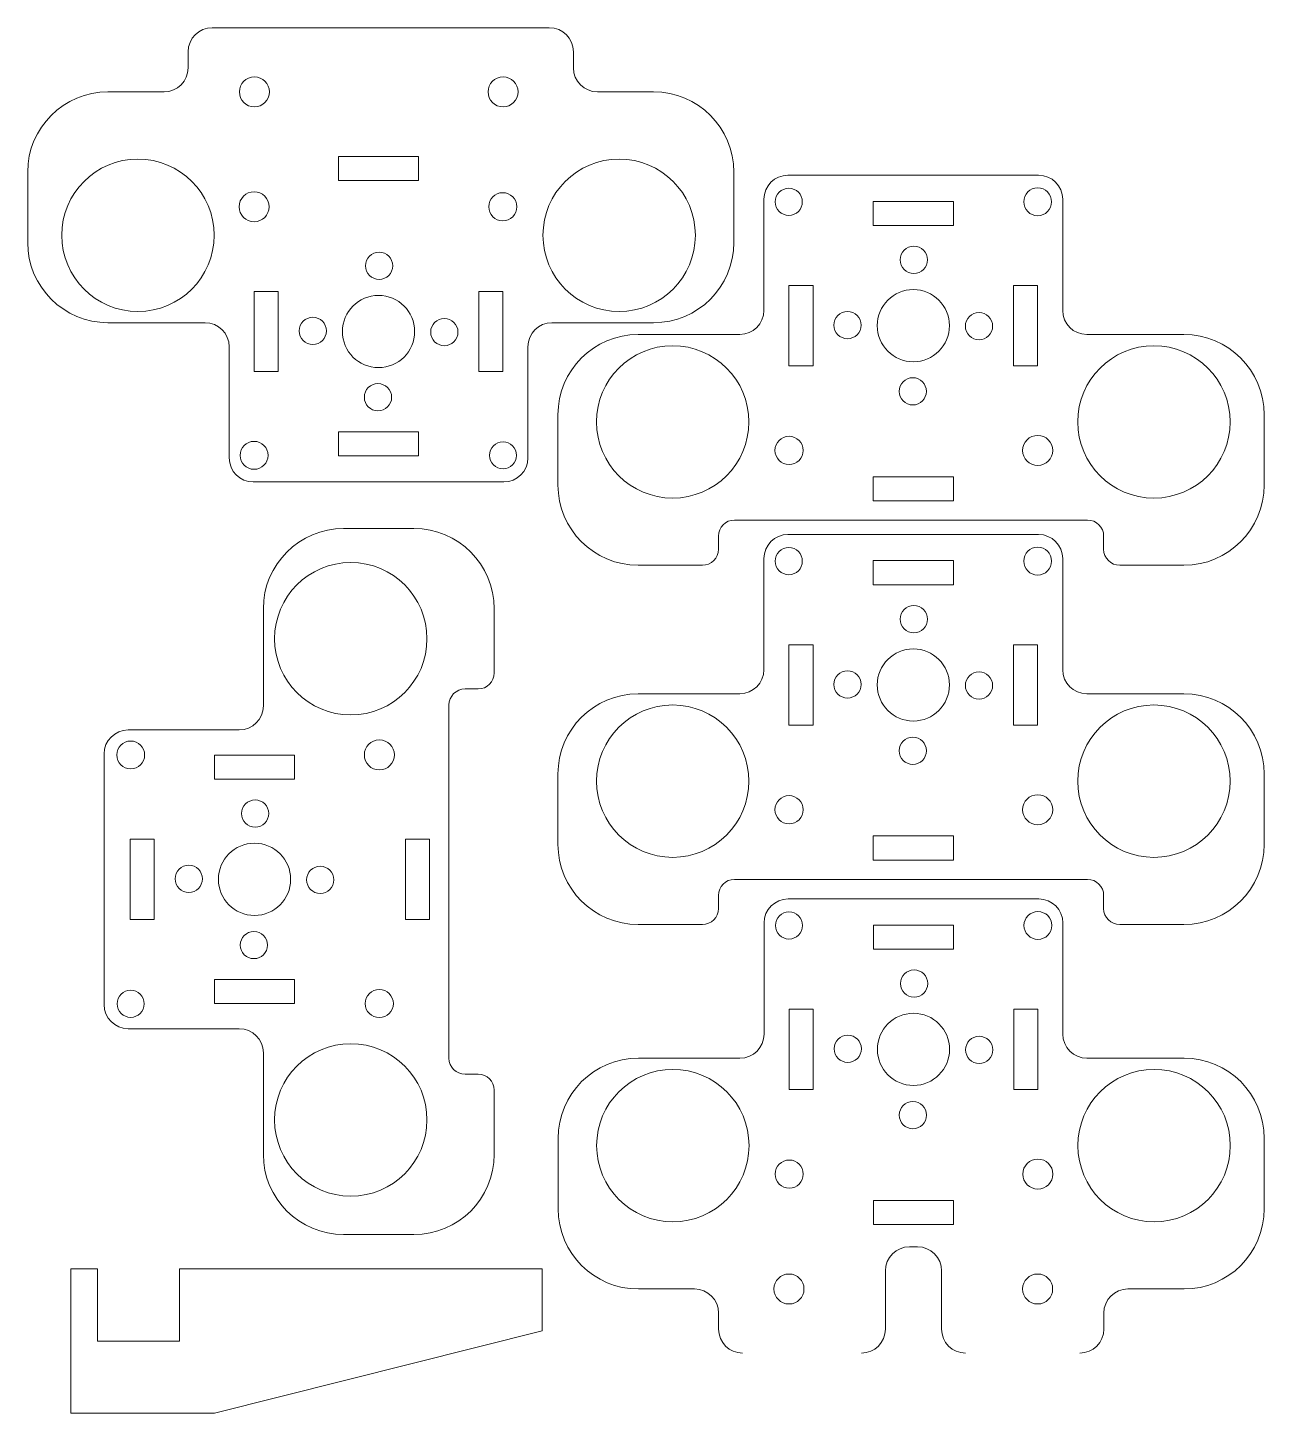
# Model space of a CAD drawing. Header units: inches. Extents: x 66 to 220, y -201 to -28.
import ezdxf

# ---------------------------------------------------------------- set-up
doc = ezdxf.new("R2010")
doc.units = ezdxf.units.IN
doc.header["$MEASUREMENT"] = 0
doc.layers.add('Layer 1', color=7, linetype='Continuous')

# ---------------------------------------------------------------- blocks, each defined once
blk = doc.blocks.new('block 3')
at = {"layer": 'Layer 1', "lineweight": 0}
blk.add_lwpolyline([(124.78, -61.11), (121.78, -61.11)], dxfattribs=at)
blk = doc.blocks.new('block 4')
at = {"layer": 'Layer 1', "lineweight": 0}
blk.add_lwpolyline([(124.78, -71.11), (124.78, -61.11)], dxfattribs=at)
blk = doc.blocks.new('block 5')
at = {"layer": 'Layer 1', "lineweight": 0}
blk.add_lwpolyline([(121.78, -71.11), (124.78, -71.11)], dxfattribs=at)
blk = doc.blocks.new('block 6')
at = {"layer": 'Layer 1', "lineweight": 0}
blk.add_lwpolyline([(121.78, -61.11), (121.78, -71.11)], dxfattribs=at)
blk = doc.blocks.new('block 7')
at = {"layer": 'Layer 1', "lineweight": 0}
blk.add_open_spline([(79.28, -44.61), (74.03, -44.61), (69.78, -48.86), (69.78, -54.11), (69.78, -59.36), (74.03, -63.61), (79.28, -63.61), (84.53, -63.61), (88.78, -59.36), (88.78, -54.11), (88.78, -48.86), (84.53, -44.61), (79.28, -44.61), (79.28, -44.61), (79.28, -44.61), (79.28, -44.61)], degree=3, knots=[0, 0, 0, 0, 1, 1, 1, 2, 2, 2, 3, 3, 3, 4, 4, 4, 5, 5, 5, 5], dxfattribs=at)
blk = doc.blocks.new('block 8')
at = {"layer": 'Layer 1', "lineweight": 0}
blk.add_open_spline([(139.28, -44.61), (134.03, -44.61), (129.78, -48.86), (129.78, -54.11), (129.78, -59.36), (134.03, -63.61), (139.28, -63.61), (144.53, -63.61), (148.78, -59.36), (148.78, -54.11), (148.78, -48.86), (144.53, -44.61), (139.28, -44.61), (139.28, -44.61), (139.28, -44.61), (139.28, -44.61)], degree=3, knots=[0, 0, 0, 0, 1, 1, 1, 2, 2, 2, 3, 3, 3, 4, 4, 4, 5, 5, 5, 5], dxfattribs=at)
blk = doc.blocks.new('block 9')
at = {"layer": 'Layer 1', "lineweight": 0}
blk.add_lwpolyline([(114.28, -78.61), (104.28, -78.61)], dxfattribs=at)
blk = doc.blocks.new('block 10')
at = {"layer": 'Layer 1', "lineweight": 0}
blk.add_lwpolyline([(114.28, -81.61), (114.28, -78.61)], dxfattribs=at)
blk = doc.blocks.new('block 11')
at = {"layer": 'Layer 1', "lineweight": 0}
blk.add_lwpolyline([(104.28, -81.61), (114.28, -81.61)], dxfattribs=at)
blk = doc.blocks.new('block 12')
at = {"layer": 'Layer 1', "lineweight": 0}
blk.add_lwpolyline([(104.28, -78.61), (104.28, -81.61)], dxfattribs=at)
blk = doc.blocks.new('block 13')
at = {"layer": 'Layer 1', "lineweight": 0}
blk.add_lwpolyline([(65.54, -46.23), (65.54, -55.01)], dxfattribs=at)
blk = doc.blocks.new('block 14')
at = {"layer": 'Layer 1', "lineweight": 0}
blk.add_open_spline([(65.54, -55.01), (65.54, -60.53), (70.02, -65.01), (75.54, -65.01)], degree=3, dxfattribs=at)
blk = doc.blocks.new('block 15')
at = {"layer": 'Layer 1', "lineweight": 0}
blk.add_lwpolyline([(75.54, -65.01), (87.66, -65.01)], dxfattribs=at)
blk = doc.blocks.new('block 16')
at = {"layer": 'Layer 1', "lineweight": 0}
blk.add_open_spline([(90.66, -68.01), (90.66, -66.35), (89.31, -65.01), (87.66, -65.01)], degree=3, dxfattribs=at)
blk = doc.blocks.new('block 17')
at = {"layer": 'Layer 1', "lineweight": 0}
blk.add_lwpolyline([(90.66, -68.01), (90.66, -81.87)], dxfattribs=at)
blk = doc.blocks.new('block 18')
at = {"layer": 'Layer 1', "lineweight": 0}
blk.add_open_spline([(90.66, -81.87), (90.66, -83.53), (92, -84.87), (93.66, -84.87)], degree=3, dxfattribs=at)
blk = doc.blocks.new('block 19')
at = {"layer": 'Layer 1', "lineweight": 0}
blk.add_lwpolyline([(93.66, -84.87), (124.9, -84.87)], dxfattribs=at)
blk = doc.blocks.new('block 20')
at = {"layer": 'Layer 1', "lineweight": 0}
blk.add_open_spline([(124.9, -84.87), (126.56, -84.87), (127.9, -83.53), (127.9, -81.87)], degree=3, dxfattribs=at)
blk = doc.blocks.new('block 21')
at = {"layer": 'Layer 1', "lineweight": 0}
blk.add_lwpolyline([(127.9, -81.87), (127.9, -68.01)], dxfattribs=at)
blk = doc.blocks.new('block 22')
at = {"layer": 'Layer 1', "lineweight": 0}
blk.add_open_spline([(130.9, -65.01), (129.25, -65.01), (127.9, -66.35), (127.9, -68.01)], degree=3, dxfattribs=at)
blk = doc.blocks.new('block 23')
at = {"layer": 'Layer 1', "lineweight": 0}
blk.add_lwpolyline([(130.9, -65.01), (143.57, -65.01)], dxfattribs=at)
blk = doc.blocks.new('block 24')
at = {"layer": 'Layer 1', "lineweight": 0}
blk.add_open_spline([(143.57, -65.01), (149.1, -65.01), (153.58, -60.53), (153.58, -55.01)], degree=3, dxfattribs=at)
blk = doc.blocks.new('block 25')
at = {"layer": 'Layer 1', "lineweight": 0}
blk.add_lwpolyline([(153.58, -55.01), (153.58, -46.23)], dxfattribs=at)
blk = doc.blocks.new('block 26')
at = {"layer": 'Layer 1', "lineweight": 0}
blk.add_open_spline([(153.58, -46.23), (153.58, -40.71), (149.1, -36.23), (143.57, -36.23)], degree=3, dxfattribs=at)
blk = doc.blocks.new('block 27')
at = {"layer": 'Layer 1', "lineweight": 0}
blk.add_lwpolyline([(143.57, -36.23), (136.57, -36.23)], dxfattribs=at)
blk = doc.blocks.new('block 28')
at = {"layer": 'Layer 1', "lineweight": 0}
blk.add_open_spline([(133.57, -33.23), (133.57, -34.89), (134.92, -36.23), (136.57, -36.23)], degree=3, dxfattribs=at)
blk = doc.blocks.new('block 29')
at = {"layer": 'Layer 1', "lineweight": 0}
blk.add_lwpolyline([(133.57, -33.23), (133.57, -31.23)], dxfattribs=at)
blk = doc.blocks.new('block 30')
at = {"layer": 'Layer 1', "lineweight": 0}
blk.add_open_spline([(133.57, -31.23), (133.57, -29.57), (132.23, -28.23), (130.57, -28.23)], degree=3, dxfattribs=at)
blk = doc.blocks.new('block 31')
at = {"layer": 'Layer 1', "lineweight": 0}
blk.add_lwpolyline([(130.57, -28.23), (88.54, -28.23)], dxfattribs=at)
blk = doc.blocks.new('block 32')
at = {"layer": 'Layer 1', "lineweight": 0}
blk.add_open_spline([(88.54, -28.23), (86.89, -28.23), (85.54, -29.57), (85.54, -31.23)], degree=3, dxfattribs=at)
blk = doc.blocks.new('block 33')
at = {"layer": 'Layer 1', "lineweight": 0}
blk.add_lwpolyline([(85.54, -31.23), (85.54, -33.23)], dxfattribs=at)
blk = doc.blocks.new('block 34')
at = {"layer": 'Layer 1', "lineweight": 0}
blk.add_open_spline([(82.54, -36.23), (84.2, -36.23), (85.54, -34.89), (85.54, -33.23)], degree=3, dxfattribs=at)
blk = doc.blocks.new('block 35')
at = {"layer": 'Layer 1', "lineweight": 0}
blk.add_lwpolyline([(82.54, -36.23), (75.54, -36.23)], dxfattribs=at)
blk = doc.blocks.new('block 36')
at = {"layer": 'Layer 1', "lineweight": 0}
blk.add_open_spline([(75.54, -36.23), (70.02, -36.23), (65.54, -40.71), (65.54, -46.23)], degree=3, dxfattribs=at)
blk = doc.blocks.new('block 37')
at = {"layer": 'Layer 1', "lineweight": 0}
blk.add_open_spline([(93.77, -79.81), (92.81, -79.81), (92.03, -80.59), (92.03, -81.55), (92.03, -82.51), (92.81, -83.29), (93.77, -83.29), (94.73, -83.29), (95.51, -82.51), (95.51, -81.55), (95.51, -80.59), (94.73, -79.81), (93.77, -79.81), (93.77, -79.81), (93.77, -79.81), (93.77, -79.81)], degree=3, knots=[0, 0, 0, 0, 1, 1, 1, 2, 2, 2, 3, 3, 3, 4, 4, 4, 5, 5, 5, 5], dxfattribs=at)
blk = doc.blocks.new('block 38')
at = {"layer": 'Layer 1', "lineweight": 0}
blk.add_open_spline([(124.8, -34.36), (123.77, -34.36), (122.93, -35.2), (122.93, -36.23), (122.93, -37.26), (123.77, -38.1), (124.8, -38.1), (125.83, -38.1), (126.67, -37.26), (126.67, -36.23), (126.67, -35.2), (125.83, -34.36), (124.8, -34.36), (124.8, -34.36), (124.8, -34.36), (124.8, -34.36)], degree=3, knots=[0, 0, 0, 0, 1, 1, 1, 2, 2, 2, 3, 3, 3, 4, 4, 4, 5, 5, 5, 5], dxfattribs=at)
blk = doc.blocks.new('block 39')
at = {"layer": 'Layer 1', "lineweight": 0}
blk.add_open_spline([(93.77, -48.68), (92.74, -48.68), (91.9, -49.52), (91.9, -50.55), (91.9, -51.59), (92.74, -52.43), (93.77, -52.43), (94.8, -52.43), (95.64, -51.59), (95.64, -50.55), (95.64, -49.52), (94.8, -48.68), (93.77, -48.68), (93.77, -48.68), (93.77, -48.68), (93.77, -48.68)], degree=3, knots=[0, 0, 0, 0, 1, 1, 1, 2, 2, 2, 3, 3, 3, 4, 4, 4, 5, 5, 5, 5], dxfattribs=at)
blk = doc.blocks.new('block 40')
at = {"layer": 'Layer 1', "lineweight": 0}
blk.add_open_spline([(124.8, -79.86), (123.87, -79.86), (123.11, -80.62), (123.11, -81.55), (123.11, -82.49), (123.87, -83.24), (124.8, -83.24), (125.74, -83.24), (126.49, -82.49), (126.49, -81.55), (126.49, -80.62), (125.74, -79.86), (124.8, -79.86), (124.8, -79.86), (124.8, -79.86), (124.8, -79.86)], degree=3, knots=[0, 0, 0, 0, 1, 1, 1, 2, 2, 2, 3, 3, 3, 4, 4, 4, 5, 5, 5, 5], dxfattribs=at)
blk = doc.blocks.new('block 41')
at = {"layer": 'Layer 1', "lineweight": 0}
blk.add_open_spline([(93.8, -34.36), (92.77, -34.36), (91.93, -35.2), (91.93, -36.23), (91.93, -37.26), (92.77, -38.1), (93.8, -38.1), (94.83, -38.1), (95.67, -37.26), (95.67, -36.23), (95.67, -35.2), (94.83, -34.36), (93.8, -34.36), (93.8, -34.36), (93.8, -34.36), (93.8, -34.36)], degree=3, knots=[0, 0, 0, 0, 1, 1, 1, 2, 2, 2, 3, 3, 3, 4, 4, 4, 5, 5, 5, 5], dxfattribs=at)
blk = doc.blocks.new('block 42')
at = {"layer": 'Layer 1', "lineweight": 0}
blk.add_open_spline([(109.28, -61.61), (106.79, -61.61), (104.78, -63.63), (104.78, -66.11), (104.78, -68.6), (106.79, -70.61), (109.28, -70.61), (111.76, -70.61), (113.78, -68.6), (113.78, -66.11), (113.78, -63.63), (111.76, -61.61), (109.28, -61.61), (109.28, -61.61), (109.28, -61.61), (109.28, -61.61)], degree=3, knots=[0, 0, 0, 0, 1, 1, 1, 2, 2, 2, 3, 3, 3, 4, 4, 4, 5, 5, 5, 5], dxfattribs=at)
blk = doc.blocks.new('block 43')
at = {"layer": 'Layer 1', "lineweight": 0}
blk.add_open_spline([(124.77, -48.8), (123.8, -48.8), (123.02, -49.58), (123.02, -50.55), (123.02, -51.52), (123.8, -52.31), (124.77, -52.31), (125.74, -52.31), (126.52, -51.52), (126.52, -50.55), (126.52, -49.58), (125.74, -48.8), (124.77, -48.8), (124.77, -48.8), (124.77, -48.8), (124.77, -48.8)], degree=3, knots=[0, 0, 0, 0, 1, 1, 1, 2, 2, 2, 3, 3, 3, 4, 4, 4, 5, 5, 5, 5], dxfattribs=at)
blk = doc.blocks.new('block 44')
at = {"layer": 'Layer 1', "lineweight": 0}
blk.add_open_spline([(109.35, -56.22), (108.41, -56.22), (107.65, -56.98), (107.65, -57.92), (107.65, -58.85), (108.41, -59.61), (109.35, -59.61), (110.29, -59.61), (111.05, -58.85), (111.05, -57.92), (111.05, -56.98), (110.29, -56.22), (109.35, -56.22), (109.35, -56.22), (109.35, -56.22), (109.35, -56.22)], degree=3, knots=[0, 0, 0, 0, 1, 1, 1, 2, 2, 2, 3, 3, 3, 4, 4, 4, 5, 5, 5, 5], dxfattribs=at)
blk = doc.blocks.new('block 45')
at = {"layer": 'Layer 1', "lineweight": 0}
blk.add_open_spline([(117.48, -64.48), (116.54, -64.48), (115.78, -65.24), (115.78, -66.18), (115.78, -67.12), (116.54, -67.88), (117.48, -67.88), (118.41, -67.88), (119.18, -67.12), (119.18, -66.18), (119.18, -65.24), (118.41, -64.48), (117.48, -64.48), (117.48, -64.48), (117.48, -64.48), (117.48, -64.48)], degree=3, knots=[0, 0, 0, 0, 1, 1, 1, 2, 2, 2, 3, 3, 3, 4, 4, 4, 5, 5, 5, 5], dxfattribs=at)
blk = doc.blocks.new('block 46')
at = {"layer": 'Layer 1', "lineweight": 0}
blk.add_open_spline([(109.21, -72.61), (108.27, -72.61), (107.51, -73.37), (107.51, -74.31), (107.51, -75.25), (108.27, -76.01), (109.21, -76.01), (110.15, -76.01), (110.91, -75.25), (110.91, -74.31), (110.91, -73.37), (110.15, -72.61), (109.21, -72.61), (109.21, -72.61), (109.21, -72.61), (109.21, -72.61)], degree=3, knots=[0, 0, 0, 0, 1, 1, 1, 2, 2, 2, 3, 3, 3, 4, 4, 4, 5, 5, 5, 5], dxfattribs=at)
blk = doc.blocks.new('block 47')
at = {"layer": 'Layer 1', "lineweight": 0}
blk.add_open_spline([(101.08, -64.34), (100.14, -64.34), (99.38, -65.1), (99.38, -66.04), (99.38, -66.98), (100.14, -67.74), (101.08, -67.74), (102.02, -67.74), (102.78, -66.98), (102.78, -66.04), (102.78, -65.1), (102.02, -64.34), (101.08, -64.34), (101.08, -64.34), (101.08, -64.34), (101.08, -64.34)], degree=3, knots=[0, 0, 0, 0, 1, 1, 1, 2, 2, 2, 3, 3, 3, 4, 4, 4, 5, 5, 5, 5], dxfattribs=at)
blk = doc.blocks.new('block 48')
at = {"layer": 'Layer 1', "lineweight": 0}
blk.add_lwpolyline([(96.78, -61.11), (93.78, -61.11)], dxfattribs=at)
blk = doc.blocks.new('block 49')
at = {"layer": 'Layer 1', "lineweight": 0}
blk.add_lwpolyline([(96.78, -71.11), (96.78, -61.11)], dxfattribs=at)
blk = doc.blocks.new('block 50')
at = {"layer": 'Layer 1', "lineweight": 0}
blk.add_lwpolyline([(93.78, -71.11), (96.78, -71.11)], dxfattribs=at)
blk = doc.blocks.new('block 51')
at = {"layer": 'Layer 1', "lineweight": 0}
blk.add_lwpolyline([(93.78, -61.11), (93.78, -71.11)], dxfattribs=at)
blk = doc.blocks.new('block 52')
at = {"layer": 'Layer 1', "lineweight": 0}
blk.add_lwpolyline([(114.28, -44.28), (104.28, -44.28)], dxfattribs=at)
blk = doc.blocks.new('block 53')
at = {"layer": 'Layer 1', "lineweight": 0}
blk.add_lwpolyline([(114.28, -47.28), (114.28, -44.28)], dxfattribs=at)
blk = doc.blocks.new('block 54')
at = {"layer": 'Layer 1', "lineweight": 0}
blk.add_lwpolyline([(104.28, -47.28), (114.28, -47.28)], dxfattribs=at)
blk = doc.blocks.new('block 55')
at = {"layer": 'Layer 1', "lineweight": 0}
blk.add_lwpolyline([(104.28, -44.28), (104.28, -47.28)], dxfattribs=at)
blk = doc.blocks.new('block 2')
at = {"layer": 'Layer 1'}
for name in ['block 32', 'block 31', 'block 30', 'block 33', 'block 29', 'block 34', 'block 41', 'block 38', 'block 28', 'block 36', 'block 35', 'block 27', 'block 26', 'block 7', 'block 52', 'block 55', 'block 53', 'block 8', 'block 13', 'block 25', 'block 54', 'block 39', 'block 43', 'block 14', 'block 24', 'block 44', 'block 48', 'block 51', 'block 49', 'block 42', 'block 3', 'block 6', 'block 4', 'block 15', 'block 16', 'block 47', 'block 45', 'block 22', 'block 23', 'block 17', 'block 21', 'block 50', 'block 5', 'block 46', 'block 9', 'block 12', 'block 10', 'block 37', 'block 40', 'block 18', 'block 11', 'block 20', 'block 19']:
    blk.add_blockref(name, (0, 0), dxfattribs=at)
blk = doc.blocks.new('block 57')
at = {"layer": 'Layer 1', "lineweight": 0}
blk.add_lwpolyline([(98.82, -149.92), (98.82, -146.92)], dxfattribs=at)
blk = doc.blocks.new('block 58')
at = {"layer": 'Layer 1', "lineweight": 0}
blk.add_lwpolyline([(88.82, -149.92), (98.82, -149.92)], dxfattribs=at)
blk = doc.blocks.new('block 59')
at = {"layer": 'Layer 1', "lineweight": 0}
blk.add_lwpolyline([(88.82, -146.92), (88.82, -149.92)], dxfattribs=at)
blk = doc.blocks.new('block 60')
at = {"layer": 'Layer 1', "lineweight": 0}
blk.add_lwpolyline([(98.82, -146.92), (88.82, -146.92)], dxfattribs=at)
blk = doc.blocks.new('block 61')
at = {"layer": 'Layer 1', "lineweight": 0}
blk.add_open_spline([(115.32, -104.42), (115.32, -99.17), (111.07, -94.92), (105.82, -94.92), (100.57, -94.92), (96.32, -99.17), (96.32, -104.42), (96.32, -109.66), (100.57, -113.92), (105.82, -113.92), (111.07, -113.92), (115.32, -109.66), (115.32, -104.42), (115.32, -104.42), (115.32, -104.42), (115.32, -104.42)], degree=3, knots=[0, 0, 0, 0, 1, 1, 1, 2, 2, 2, 3, 3, 3, 4, 4, 4, 5, 5, 5, 5], dxfattribs=at)
blk = doc.blocks.new('block 62')
at = {"layer": 'Layer 1', "lineweight": 0}
blk.add_open_spline([(115.32, -164.42), (115.32, -159.17), (111.07, -154.92), (105.82, -154.92), (100.57, -154.92), (96.32, -159.17), (96.32, -164.42), (96.32, -169.66), (100.57, -173.92), (105.82, -173.92), (111.07, -173.92), (115.32, -169.66), (115.32, -164.42), (115.32, -164.42), (115.32, -164.42), (115.32, -164.42)], degree=3, knots=[0, 0, 0, 0, 1, 1, 1, 2, 2, 2, 3, 3, 3, 4, 4, 4, 5, 5, 5, 5], dxfattribs=at)
blk = doc.blocks.new('block 63')
at = {"layer": 'Layer 1', "lineweight": 0}
blk.add_lwpolyline([(81.32, -139.42), (81.32, -129.42)], dxfattribs=at)
blk = doc.blocks.new('block 64')
at = {"layer": 'Layer 1', "lineweight": 0}
blk.add_lwpolyline([(78.32, -139.42), (81.32, -139.42)], dxfattribs=at)
blk = doc.blocks.new('block 65')
at = {"layer": 'Layer 1', "lineweight": 0}
blk.add_lwpolyline([(78.32, -129.42), (78.32, -139.42)], dxfattribs=at)
blk = doc.blocks.new('block 66')
at = {"layer": 'Layer 1', "lineweight": 0}
blk.add_lwpolyline([(81.32, -129.42), (78.32, -129.42)], dxfattribs=at)
blk = doc.blocks.new('block 67')
at = {"layer": 'Layer 1', "lineweight": 0}
blk.add_lwpolyline([(120.06, -110.68), (121.7, -110.68)], dxfattribs=at)
blk = doc.blocks.new('block 68')
at = {"layer": 'Layer 1', "lineweight": 0}
blk.add_open_spline([(121.7, -110.68), (122.81, -110.68), (123.7, -109.79), (123.7, -108.68)], degree=3, dxfattribs=at)
blk = doc.blocks.new('block 69')
at = {"layer": 'Layer 1', "lineweight": 0}
blk.add_lwpolyline([(123.7, -108.68), (123.7, -100.68)], dxfattribs=at)
blk = doc.blocks.new('block 70')
at = {"layer": 'Layer 1', "lineweight": 0}
blk.add_open_spline([(123.7, -100.68), (123.7, -95.16), (119.23, -90.68), (113.7, -90.68)], degree=3, dxfattribs=at)
blk = doc.blocks.new('block 71')
at = {"layer": 'Layer 1', "lineweight": 0}
blk.add_lwpolyline([(113.7, -90.68), (104.92, -90.68)], dxfattribs=at)
blk = doc.blocks.new('block 72')
at = {"layer": 'Layer 1', "lineweight": 0}
blk.add_open_spline([(104.92, -90.68), (99.4, -90.68), (94.92, -95.16), (94.92, -100.68)], degree=3, dxfattribs=at)
blk = doc.blocks.new('block 73')
at = {"layer": 'Layer 1', "lineweight": 0}
blk.add_lwpolyline([(94.92, -100.68), (94.92, -112.79)], dxfattribs=at)
blk = doc.blocks.new('block 74')
at = {"layer": 'Layer 1', "lineweight": 0}
blk.add_open_spline([(91.92, -115.79), (93.58, -115.79), (94.92, -114.45), (94.92, -112.79)], degree=3, dxfattribs=at)
blk = doc.blocks.new('block 75')
at = {"layer": 'Layer 1', "lineweight": 0}
blk.add_lwpolyline([(91.92, -115.79), (78.06, -115.79)], dxfattribs=at)
blk = doc.blocks.new('block 76')
at = {"layer": 'Layer 1', "lineweight": 0}
blk.add_open_spline([(78.06, -115.79), (76.41, -115.79), (75.06, -117.14), (75.06, -118.79)], degree=3, dxfattribs=at)
blk = doc.blocks.new('block 77')
at = {"layer": 'Layer 1', "lineweight": 0}
blk.add_lwpolyline([(75.06, -118.79), (75.06, -150.04)], dxfattribs=at)
blk = doc.blocks.new('block 78')
at = {"layer": 'Layer 1', "lineweight": 0}
blk.add_open_spline([(75.06, -150.04), (75.06, -151.7), (76.41, -153.04), (78.06, -153.04)], degree=3, dxfattribs=at)
blk = doc.blocks.new('block 79')
at = {"layer": 'Layer 1', "lineweight": 0}
blk.add_lwpolyline([(78.06, -153.04), (91.92, -153.04)], dxfattribs=at)
blk = doc.blocks.new('block 80')
at = {"layer": 'Layer 1', "lineweight": 0}
blk.add_open_spline([(94.92, -156.04), (94.92, -154.38), (93.58, -153.04), (91.92, -153.04)], degree=3, dxfattribs=at)
blk = doc.blocks.new('block 81')
at = {"layer": 'Layer 1', "lineweight": 0}
blk.add_lwpolyline([(94.92, -156.04), (94.92, -168.71)], dxfattribs=at)
blk = doc.blocks.new('block 82')
at = {"layer": 'Layer 1', "lineweight": 0}
blk.add_open_spline([(94.92, -168.71), (94.92, -174.23), (99.4, -178.71), (104.92, -178.71)], degree=3, dxfattribs=at)
blk = doc.blocks.new('block 83')
at = {"layer": 'Layer 1', "lineweight": 0}
blk.add_lwpolyline([(104.92, -178.71), (113.7, -178.71)], dxfattribs=at)
blk = doc.blocks.new('block 84')
at = {"layer": 'Layer 1', "lineweight": 0}
blk.add_open_spline([(113.7, -178.71), (119.23, -178.71), (123.7, -174.23), (123.7, -168.71)], degree=3, dxfattribs=at)
blk = doc.blocks.new('block 85')
at = {"layer": 'Layer 1', "lineweight": 0}
blk.add_lwpolyline([(123.7, -168.71), (123.7, -160.71)], dxfattribs=at)
blk = doc.blocks.new('block 86')
at = {"layer": 'Layer 1', "lineweight": 0}
blk.add_open_spline([(123.7, -160.71), (123.7, -159.61), (122.81, -158.71), (121.7, -158.71)], degree=3, dxfattribs=at)
blk = doc.blocks.new('block 87')
at = {"layer": 'Layer 1', "lineweight": 0}
blk.add_lwpolyline([(121.7, -158.71), (120.06, -158.71)], dxfattribs=at)
blk = doc.blocks.new('block 88')
at = {"layer": 'Layer 1', "lineweight": 0}
blk.add_open_spline([(118.06, -156.71), (118.06, -157.82), (118.95, -158.71), (120.06, -158.71)], degree=3, dxfattribs=at)
blk = doc.blocks.new('block 89')
at = {"layer": 'Layer 1', "lineweight": 0}
blk.add_lwpolyline([(118.06, -156.71), (118.06, -112.68)], dxfattribs=at)
blk = doc.blocks.new('block 90')
at = {"layer": 'Layer 1', "lineweight": 0}
blk.add_open_spline([(120.06, -110.68), (118.95, -110.68), (118.06, -111.58), (118.06, -112.68)], degree=3, dxfattribs=at)
blk = doc.blocks.new('block 91')
at = {"layer": 'Layer 1', "lineweight": 0}
blk.add_open_spline([(80.12, -118.91), (80.12, -117.95), (79.34, -117.17), (78.38, -117.17), (77.42, -117.17), (76.64, -117.95), (76.64, -118.91), (76.64, -119.87), (77.42, -120.64), (78.38, -120.64), (79.34, -120.64), (80.12, -119.87), (80.12, -118.91), (80.12, -118.91), (80.12, -118.91), (80.12, -118.91)], degree=3, knots=[0, 0, 0, 0, 1, 1, 1, 2, 2, 2, 3, 3, 3, 4, 4, 4, 5, 5, 5, 5], dxfattribs=at)
blk = doc.blocks.new('block 92')
at = {"layer": 'Layer 1', "lineweight": 0}
blk.add_open_spline([(111.25, -118.91), (111.25, -117.87), (110.41, -117.03), (109.38, -117.03), (108.34, -117.03), (107.51, -117.87), (107.51, -118.91), (107.51, -119.94), (108.34, -120.78), (109.38, -120.78), (110.41, -120.78), (111.25, -119.94), (111.25, -118.91), (111.25, -118.91), (111.25, -118.91), (111.25, -118.91)], degree=3, knots=[0, 0, 0, 0, 1, 1, 1, 2, 2, 2, 3, 3, 3, 4, 4, 4, 5, 5, 5, 5], dxfattribs=at)
blk = doc.blocks.new('block 93')
at = {"layer": 'Layer 1', "lineweight": 0}
blk.add_open_spline([(80.07, -149.94), (80.07, -149), (79.31, -148.25), (78.38, -148.25), (77.45, -148.25), (76.69, -149), (76.69, -149.94), (76.69, -150.87), (77.45, -151.63), (78.38, -151.63), (79.31, -151.63), (80.07, -150.87), (80.07, -149.94), (80.07, -149.94), (80.07, -149.94), (80.07, -149.94)], degree=3, knots=[0, 0, 0, 0, 1, 1, 1, 2, 2, 2, 3, 3, 3, 4, 4, 4, 5, 5, 5, 5], dxfattribs=at)
blk = doc.blocks.new('block 94')
at = {"layer": 'Layer 1', "lineweight": 0}
blk.add_open_spline([(98.32, -134.42), (98.32, -131.93), (96.31, -129.92), (93.82, -129.92), (91.33, -129.92), (89.32, -131.93), (89.32, -134.42), (89.32, -136.9), (91.33, -138.92), (93.82, -138.92), (96.31, -138.92), (98.32, -136.9), (98.32, -134.42), (98.32, -134.42), (98.32, -134.42), (98.32, -134.42)], degree=3, knots=[0, 0, 0, 0, 1, 1, 1, 2, 2, 2, 3, 3, 3, 4, 4, 4, 5, 5, 5, 5], dxfattribs=at)
blk = doc.blocks.new('block 95')
at = {"layer": 'Layer 1', "lineweight": 0}
blk.add_open_spline([(111.13, -149.91), (111.13, -148.94), (110.35, -148.15), (109.38, -148.15), (108.41, -148.15), (107.62, -148.94), (107.62, -149.91), (107.62, -150.87), (108.41, -151.66), (109.38, -151.66), (110.35, -151.66), (111.13, -150.87), (111.13, -149.91), (111.13, -149.91), (111.13, -149.91), (111.13, -149.91)], degree=3, knots=[0, 0, 0, 0, 1, 1, 1, 2, 2, 2, 3, 3, 3, 4, 4, 4, 5, 5, 5, 5], dxfattribs=at)
blk = doc.blocks.new('block 96')
at = {"layer": 'Layer 1', "lineweight": 0}
blk.add_open_spline([(103.72, -134.49), (103.72, -133.55), (102.96, -132.79), (102.02, -132.79), (101.08, -132.79), (100.32, -133.55), (100.32, -134.49), (100.32, -135.43), (101.08, -136.19), (102.02, -136.19), (102.96, -136.19), (103.72, -135.43), (103.72, -134.49), (103.72, -134.49), (103.72, -134.49), (103.72, -134.49)], degree=3, knots=[0, 0, 0, 0, 1, 1, 1, 2, 2, 2, 3, 3, 3, 4, 4, 4, 5, 5, 5, 5], dxfattribs=at)
blk = doc.blocks.new('block 97')
at = {"layer": 'Layer 1', "lineweight": 0}
blk.add_open_spline([(95.45, -142.61), (95.45, -141.67), (94.69, -140.91), (93.75, -140.91), (92.81, -140.91), (92.05, -141.67), (92.05, -142.61), (92.05, -143.55), (92.81, -144.31), (93.75, -144.31), (94.69, -144.31), (95.45, -143.55), (95.45, -142.61), (95.45, -142.61), (95.45, -142.61), (95.45, -142.61)], degree=3, knots=[0, 0, 0, 0, 1, 1, 1, 2, 2, 2, 3, 3, 3, 4, 4, 4, 5, 5, 5, 5], dxfattribs=at)
blk = doc.blocks.new('block 98')
at = {"layer": 'Layer 1', "lineweight": 0}
blk.add_open_spline([(87.32, -134.35), (87.32, -133.41), (86.56, -132.65), (85.62, -132.65), (84.68, -132.65), (83.92, -133.41), (83.92, -134.35), (83.92, -135.28), (84.68, -136.05), (85.62, -136.05), (86.56, -136.05), (87.32, -135.28), (87.32, -134.35), (87.32, -134.35), (87.32, -134.35), (87.32, -134.35)], degree=3, knots=[0, 0, 0, 0, 1, 1, 1, 2, 2, 2, 3, 3, 3, 4, 4, 4, 5, 5, 5, 5], dxfattribs=at)
blk = doc.blocks.new('block 99')
at = {"layer": 'Layer 1', "lineweight": 0}
blk.add_open_spline([(95.59, -126.22), (95.59, -125.28), (94.83, -124.52), (93.89, -124.52), (92.95, -124.52), (92.19, -125.28), (92.19, -126.22), (92.19, -127.16), (92.95, -127.92), (93.89, -127.92), (94.83, -127.92), (95.59, -127.16), (95.59, -126.22), (95.59, -126.22), (95.59, -126.22), (95.59, -126.22)], degree=3, knots=[0, 0, 0, 0, 1, 1, 1, 2, 2, 2, 3, 3, 3, 4, 4, 4, 5, 5, 5, 5], dxfattribs=at)
blk = doc.blocks.new('block 100')
at = {"layer": 'Layer 1', "lineweight": 0}
blk.add_lwpolyline([(98.82, -121.92), (98.82, -118.92)], dxfattribs=at)
blk = doc.blocks.new('block 101')
at = {"layer": 'Layer 1', "lineweight": 0}
blk.add_lwpolyline([(88.82, -121.92), (98.82, -121.92)], dxfattribs=at)
blk = doc.blocks.new('block 102')
at = {"layer": 'Layer 1', "lineweight": 0}
blk.add_lwpolyline([(88.82, -118.92), (88.82, -121.92)], dxfattribs=at)
blk = doc.blocks.new('block 103')
at = {"layer": 'Layer 1', "lineweight": 0}
blk.add_lwpolyline([(98.82, -118.92), (88.82, -118.92)], dxfattribs=at)
blk = doc.blocks.new('block 104')
at = {"layer": 'Layer 1', "lineweight": 0}
blk.add_lwpolyline([(115.65, -139.42), (115.65, -129.42)], dxfattribs=at)
blk = doc.blocks.new('block 105')
at = {"layer": 'Layer 1', "lineweight": 0}
blk.add_lwpolyline([(112.65, -139.42), (115.65, -139.42)], dxfattribs=at)
blk = doc.blocks.new('block 106')
at = {"layer": 'Layer 1', "lineweight": 0}
blk.add_lwpolyline([(112.65, -129.42), (112.65, -139.42)], dxfattribs=at)
blk = doc.blocks.new('block 107')
at = {"layer": 'Layer 1', "lineweight": 0}
blk.add_lwpolyline([(115.65, -129.42), (112.65, -129.42)], dxfattribs=at)
blk = doc.blocks.new('block 56')
at = {"layer": 'Layer 1'}
for name in ['block 72', 'block 71', 'block 70', 'block 61', 'block 73', 'block 69', 'block 68', 'block 90', 'block 67', 'block 74', 'block 89', 'block 76', 'block 91', 'block 75', 'block 92', 'block 77', 'block 102', 'block 103', 'block 100', 'block 101', 'block 99', 'block 65', 'block 66', 'block 63', 'block 106', 'block 107', 'block 104', 'block 94', 'block 98', 'block 96', 'block 64', 'block 105', 'block 97', 'block 93', 'block 59', 'block 60', 'block 57', 'block 95', 'block 78', 'block 58', 'block 79', 'block 80', 'block 62', 'block 81', 'block 88', 'block 87', 'block 86', 'block 85', 'block 82', 'block 84', 'block 83']:
    blk.add_blockref(name, (0, 0), dxfattribs=at)
blk = doc.blocks.new('block 108')
at = {"layer": 'Layer 1', "lineweight": 0}
blk.add_lwpolyline([(160.45, -70.38), (163.45, -70.38)], dxfattribs=at)
blk = doc.blocks.new('block 109')
at = {"layer": 'Layer 1', "lineweight": 0}
blk.add_lwpolyline([(160.45, -60.38), (160.45, -70.38)], dxfattribs=at)
blk = doc.blocks.new('block 110')
at = {"layer": 'Layer 1', "lineweight": 0}
blk.add_lwpolyline([(163.45, -60.38), (160.45, -60.38)], dxfattribs=at)
blk = doc.blocks.new('block 111')
at = {"layer": 'Layer 1', "lineweight": 0}
blk.add_lwpolyline([(163.45, -70.38), (163.45, -60.38)], dxfattribs=at)
blk = doc.blocks.new('block 112')
at = {"layer": 'Layer 1', "lineweight": 0}
blk.add_open_spline([(205.95, -86.88), (211.19, -86.88), (215.45, -82.62), (215.45, -77.38), (215.45, -72.13), (211.19, -67.88), (205.95, -67.88), (200.7, -67.88), (196.45, -72.13), (196.45, -77.38), (196.45, -82.62), (200.7, -86.88), (205.95, -86.88), (205.95, -86.88), (205.95, -86.88), (205.95, -86.88)], degree=3, knots=[0, 0, 0, 0, 1, 1, 1, 2, 2, 2, 3, 3, 3, 4, 4, 4, 5, 5, 5, 5], dxfattribs=at)
blk = doc.blocks.new('block 113')
at = {"layer": 'Layer 1', "lineweight": 0}
blk.add_open_spline([(145.95, -86.88), (151.19, -86.88), (155.45, -82.62), (155.45, -77.38), (155.45, -72.13), (151.19, -67.88), (145.95, -67.88), (140.7, -67.88), (136.45, -72.13), (136.45, -77.38), (136.45, -82.62), (140.7, -86.88), (145.95, -86.88), (145.95, -86.88), (145.95, -86.88), (145.95, -86.88)], degree=3, knots=[0, 0, 0, 0, 1, 1, 1, 2, 2, 2, 3, 3, 3, 4, 4, 4, 5, 5, 5, 5], dxfattribs=at)
blk = doc.blocks.new('block 114')
at = {"layer": 'Layer 1', "lineweight": 0}
blk.add_lwpolyline([(170.95, -52.88), (180.95, -52.88)], dxfattribs=at)
blk = doc.blocks.new('block 115')
at = {"layer": 'Layer 1', "lineweight": 0}
blk.add_lwpolyline([(170.95, -49.88), (170.95, -52.88)], dxfattribs=at)
blk = doc.blocks.new('block 116')
at = {"layer": 'Layer 1', "lineweight": 0}
blk.add_lwpolyline([(180.95, -49.88), (170.95, -49.88)], dxfattribs=at)
blk = doc.blocks.new('block 117')
at = {"layer": 'Layer 1', "lineweight": 0}
blk.add_lwpolyline([(180.95, -52.88), (180.95, -49.88)], dxfattribs=at)
blk = doc.blocks.new('block 118')
at = {"layer": 'Layer 1', "lineweight": 0}
blk.add_lwpolyline([(199.68, -91.62), (199.68, -93.26)], dxfattribs=at)
blk = doc.blocks.new('block 119')
at = {"layer": 'Layer 1', "lineweight": 0}
blk.add_open_spline([(199.68, -93.26), (199.68, -94.36), (200.58, -95.26), (201.68, -95.26)], degree=3, dxfattribs=at)
blk = doc.blocks.new('block 120')
at = {"layer": 'Layer 1', "lineweight": 0}
blk.add_lwpolyline([(201.68, -95.26), (209.68, -95.26)], dxfattribs=at)
blk = doc.blocks.new('block 121')
at = {"layer": 'Layer 1', "lineweight": 0}
blk.add_open_spline([(209.68, -95.26), (215.2, -95.26), (219.68, -90.78), (219.68, -85.26)], degree=3, dxfattribs=at)
blk = doc.blocks.new('block 122')
at = {"layer": 'Layer 1', "lineweight": 0}
blk.add_lwpolyline([(219.68, -85.26), (219.68, -76.48)], dxfattribs=at)
blk = doc.blocks.new('block 123')
at = {"layer": 'Layer 1', "lineweight": 0}
blk.add_open_spline([(219.68, -76.48), (219.68, -70.96), (215.2, -66.48), (209.68, -66.48)], degree=3, dxfattribs=at)
blk = doc.blocks.new('block 124')
at = {"layer": 'Layer 1', "lineweight": 0}
blk.add_lwpolyline([(209.68, -66.48), (197.57, -66.48)], dxfattribs=at)
blk = doc.blocks.new('block 125')
at = {"layer": 'Layer 1', "lineweight": 0}
blk.add_open_spline([(194.57, -63.48), (194.57, -65.14), (195.91, -66.48), (197.57, -66.48)], degree=3, dxfattribs=at)
blk = doc.blocks.new('block 126')
at = {"layer": 'Layer 1', "lineweight": 0}
blk.add_lwpolyline([(194.57, -63.48), (194.57, -49.62)], dxfattribs=at)
blk = doc.blocks.new('block 127')
at = {"layer": 'Layer 1', "lineweight": 0}
blk.add_open_spline([(194.57, -49.62), (194.57, -47.96), (193.22, -46.62), (191.57, -46.62)], degree=3, dxfattribs=at)
blk = doc.blocks.new('block 128')
at = {"layer": 'Layer 1', "lineweight": 0}
blk.add_lwpolyline([(191.57, -46.62), (160.32, -46.62)], dxfattribs=at)
blk = doc.blocks.new('block 129')
at = {"layer": 'Layer 1', "lineweight": 0}
blk.add_open_spline([(160.32, -46.62), (158.67, -46.62), (157.32, -47.96), (157.32, -49.62)], degree=3, dxfattribs=at)
blk = doc.blocks.new('block 130')
at = {"layer": 'Layer 1', "lineweight": 0}
blk.add_lwpolyline([(157.32, -49.62), (157.32, -63.48)], dxfattribs=at)
blk = doc.blocks.new('block 131')
at = {"layer": 'Layer 1', "lineweight": 0}
blk.add_open_spline([(154.32, -66.48), (155.98, -66.48), (157.32, -65.14), (157.32, -63.48)], degree=3, dxfattribs=at)
blk = doc.blocks.new('block 132')
at = {"layer": 'Layer 1', "lineweight": 0}
blk.add_lwpolyline([(154.32, -66.48), (141.65, -66.48)], dxfattribs=at)
blk = doc.blocks.new('block 133')
at = {"layer": 'Layer 1', "lineweight": 0}
blk.add_open_spline([(141.65, -66.48), (136.13, -66.48), (131.65, -70.96), (131.65, -76.48)], degree=3, dxfattribs=at)
blk = doc.blocks.new('block 134')
at = {"layer": 'Layer 1', "lineweight": 0}
blk.add_lwpolyline([(131.65, -76.48), (131.65, -85.26)], dxfattribs=at)
blk = doc.blocks.new('block 135')
at = {"layer": 'Layer 1', "lineweight": 0}
blk.add_open_spline([(131.65, -85.26), (131.65, -90.78), (136.13, -95.26), (141.65, -95.26)], degree=3, dxfattribs=at)
blk = doc.blocks.new('block 136')
at = {"layer": 'Layer 1', "lineweight": 0}
blk.add_lwpolyline([(141.65, -95.26), (149.65, -95.26)], dxfattribs=at)
blk = doc.blocks.new('block 137')
at = {"layer": 'Layer 1', "lineweight": 0}
blk.add_open_spline([(149.65, -95.26), (150.76, -95.26), (151.65, -94.36), (151.65, -93.26)], degree=3, dxfattribs=at)
blk = doc.blocks.new('block 138')
at = {"layer": 'Layer 1', "lineweight": 0}
blk.add_lwpolyline([(151.65, -93.26), (151.65, -91.62)], dxfattribs=at)
blk = doc.blocks.new('block 139')
at = {"layer": 'Layer 1', "lineweight": 0}
blk.add_open_spline([(153.65, -89.62), (152.55, -89.62), (151.65, -90.51), (151.65, -91.62)], degree=3, dxfattribs=at)
blk = doc.blocks.new('block 140')
at = {"layer": 'Layer 1', "lineweight": 0}
blk.add_lwpolyline([(153.65, -89.62), (197.68, -89.62)], dxfattribs=at)
blk = doc.blocks.new('block 141')
at = {"layer": 'Layer 1', "lineweight": 0}
blk.add_open_spline([(199.68, -91.62), (199.68, -90.51), (198.79, -89.62), (197.68, -89.62)], degree=3, dxfattribs=at)
blk = doc.blocks.new('block 142')
at = {"layer": 'Layer 1', "lineweight": 0}
blk.add_open_spline([(191.46, -51.67), (192.42, -51.67), (193.19, -50.9), (193.19, -49.94), (193.19, -48.98), (192.42, -48.2), (191.46, -48.2), (190.5, -48.2), (189.72, -48.98), (189.72, -49.94), (189.72, -50.9), (190.5, -51.67), (191.46, -51.67), (191.46, -51.67), (191.46, -51.67), (191.46, -51.67)], degree=3, knots=[0, 0, 0, 0, 1, 1, 1, 2, 2, 2, 3, 3, 3, 4, 4, 4, 5, 5, 5, 5], dxfattribs=at)
blk = doc.blocks.new('block 143')
at = {"layer": 'Layer 1', "lineweight": 0}
blk.add_open_spline([(191.46, -82.81), (192.49, -82.81), (193.33, -81.97), (193.33, -80.94), (193.33, -79.9), (192.49, -79.06), (191.46, -79.06), (190.42, -79.06), (189.58, -79.9), (189.58, -80.94), (189.58, -81.97), (190.42, -82.81), (191.46, -82.81), (191.46, -82.81), (191.46, -82.81), (191.46, -82.81)], degree=3, knots=[0, 0, 0, 0, 1, 1, 1, 2, 2, 2, 3, 3, 3, 4, 4, 4, 5, 5, 5, 5], dxfattribs=at)
blk = doc.blocks.new('block 144')
at = {"layer": 'Layer 1', "lineweight": 0}
blk.add_open_spline([(160.42, -51.63), (161.36, -51.63), (162.11, -50.87), (162.11, -49.94), (162.11, -49), (161.36, -48.25), (160.42, -48.25), (159.49, -48.25), (158.73, -49), (158.73, -49.94), (158.73, -50.87), (159.49, -51.63), (160.42, -51.63), (160.42, -51.63), (160.42, -51.63), (160.42, -51.63)], degree=3, knots=[0, 0, 0, 0, 1, 1, 1, 2, 2, 2, 3, 3, 3, 4, 4, 4, 5, 5, 5, 5], dxfattribs=at)
blk = doc.blocks.new('block 145')
at = {"layer": 'Layer 1', "lineweight": 0}
blk.add_open_spline([(175.95, -69.88), (178.43, -69.88), (180.45, -67.86), (180.45, -65.38), (180.45, -62.89), (178.43, -60.88), (175.95, -60.88), (173.46, -60.88), (171.45, -62.89), (171.45, -65.38), (171.45, -67.86), (173.46, -69.88), (175.95, -69.88), (175.95, -69.88), (175.95, -69.88), (175.95, -69.88)], degree=3, knots=[0, 0, 0, 0, 1, 1, 1, 2, 2, 2, 3, 3, 3, 4, 4, 4, 5, 5, 5, 5], dxfattribs=at)
blk = doc.blocks.new('block 146')
at = {"layer": 'Layer 1', "lineweight": 0}
blk.add_open_spline([(160.46, -82.69), (161.43, -82.69), (162.21, -81.91), (162.21, -80.94), (162.21, -79.97), (161.43, -79.18), (160.46, -79.18), (159.49, -79.18), (158.7, -79.97), (158.7, -80.94), (158.7, -81.91), (159.49, -82.69), (160.46, -82.69), (160.46, -82.69), (160.46, -82.69), (160.46, -82.69)], degree=3, knots=[0, 0, 0, 0, 1, 1, 1, 2, 2, 2, 3, 3, 3, 4, 4, 4, 5, 5, 5, 5], dxfattribs=at)
blk = doc.blocks.new('block 147')
at = {"layer": 'Layer 1', "lineweight": 0}
blk.add_open_spline([(175.88, -75.27), (176.81, -75.27), (177.58, -74.51), (177.58, -73.57), (177.58, -72.64), (176.81, -71.87), (175.88, -71.87), (174.94, -71.87), (174.18, -72.64), (174.18, -73.57), (174.18, -74.51), (174.94, -75.27), (175.88, -75.27), (175.88, -75.27), (175.88, -75.27), (175.88, -75.27)], degree=3, knots=[0, 0, 0, 0, 1, 1, 1, 2, 2, 2, 3, 3, 3, 4, 4, 4, 5, 5, 5, 5], dxfattribs=at)
blk = doc.blocks.new('block 148')
at = {"layer": 'Layer 1', "lineweight": 0}
blk.add_open_spline([(167.75, -67.01), (168.69, -67.01), (169.45, -66.25), (169.45, -65.31), (169.45, -64.37), (168.69, -63.61), (167.75, -63.61), (166.81, -63.61), (166.05, -64.37), (166.05, -65.31), (166.05, -66.25), (166.81, -67.01), (167.75, -67.01), (167.75, -67.01), (167.75, -67.01), (167.75, -67.01)], degree=3, knots=[0, 0, 0, 0, 1, 1, 1, 2, 2, 2, 3, 3, 3, 4, 4, 4, 5, 5, 5, 5], dxfattribs=at)
blk = doc.blocks.new('block 149')
at = {"layer": 'Layer 1', "lineweight": 0}
blk.add_open_spline([(176.02, -58.88), (176.96, -58.88), (177.72, -58.12), (177.72, -57.18), (177.72, -56.24), (176.96, -55.48), (176.02, -55.48), (175.08, -55.48), (174.32, -56.24), (174.32, -57.18), (174.32, -58.12), (175.08, -58.88), (176.02, -58.88), (176.02, -58.88), (176.02, -58.88), (176.02, -58.88)], degree=3, knots=[0, 0, 0, 0, 1, 1, 1, 2, 2, 2, 3, 3, 3, 4, 4, 4, 5, 5, 5, 5], dxfattribs=at)
blk = doc.blocks.new('block 150')
at = {"layer": 'Layer 1', "lineweight": 0}
blk.add_open_spline([(184.14, -67.15), (185.08, -67.15), (185.84, -66.39), (185.84, -65.45), (185.84, -64.51), (185.08, -63.75), (184.14, -63.75), (183.2, -63.75), (182.44, -64.51), (182.44, -65.45), (182.44, -66.39), (183.2, -67.15), (184.14, -67.15), (184.14, -67.15), (184.14, -67.15), (184.14, -67.15)], degree=3, knots=[0, 0, 0, 0, 1, 1, 1, 2, 2, 2, 3, 3, 3, 4, 4, 4, 5, 5, 5, 5], dxfattribs=at)
blk = doc.blocks.new('block 151')
at = {"layer": 'Layer 1', "lineweight": 0}
blk.add_lwpolyline([(188.45, -70.38), (191.45, -70.38)], dxfattribs=at)
blk = doc.blocks.new('block 152')
at = {"layer": 'Layer 1', "lineweight": 0}
blk.add_lwpolyline([(188.45, -60.38), (188.45, -70.38)], dxfattribs=at)
blk = doc.blocks.new('block 153')
at = {"layer": 'Layer 1', "lineweight": 0}
blk.add_lwpolyline([(191.45, -60.38), (188.45, -60.38)], dxfattribs=at)
blk = doc.blocks.new('block 154')
at = {"layer": 'Layer 1', "lineweight": 0}
blk.add_lwpolyline([(191.45, -70.38), (191.45, -60.38)], dxfattribs=at)
blk = doc.blocks.new('block 155')
at = {"layer": 'Layer 1', "lineweight": 0}
blk.add_lwpolyline([(170.95, -87.21), (180.95, -87.21)], dxfattribs=at)
blk = doc.blocks.new('block 156')
at = {"layer": 'Layer 1', "lineweight": 0}
blk.add_lwpolyline([(170.95, -84.21), (170.95, -87.21)], dxfattribs=at)
blk = doc.blocks.new('block 157')
at = {"layer": 'Layer 1', "lineweight": 0}
blk.add_lwpolyline([(180.95, -84.21), (170.95, -84.21)], dxfattribs=at)
blk = doc.blocks.new('block 158')
at = {"layer": 'Layer 1', "lineweight": 0}
blk.add_lwpolyline([(180.95, -87.21), (180.95, -84.21)], dxfattribs=at)
blk = doc.blocks.new('block 159')
at = {"layer": 'Layer 1', "lineweight": 0}
blk.add_lwpolyline([(160.45, -115.18), (163.45, -115.18)], dxfattribs=at)
blk = doc.blocks.new('block 160')
at = {"layer": 'Layer 1', "lineweight": 0}
blk.add_lwpolyline([(160.45, -105.18), (160.45, -115.18)], dxfattribs=at)
blk = doc.blocks.new('block 161')
at = {"layer": 'Layer 1', "lineweight": 0}
blk.add_lwpolyline([(163.45, -105.18), (160.45, -105.18)], dxfattribs=at)
blk = doc.blocks.new('block 162')
at = {"layer": 'Layer 1', "lineweight": 0}
blk.add_lwpolyline([(163.45, -115.18), (163.45, -105.18)], dxfattribs=at)
blk = doc.blocks.new('block 163')
at = {"layer": 'Layer 1', "lineweight": 0}
blk.add_open_spline([(205.95, -131.68), (211.19, -131.68), (215.45, -127.43), (215.45, -122.18), (215.45, -116.93), (211.19, -112.68), (205.95, -112.68), (200.7, -112.68), (196.45, -116.93), (196.45, -122.18), (196.45, -127.43), (200.7, -131.68), (205.95, -131.68), (205.95, -131.68), (205.95, -131.68), (205.95, -131.68)], degree=3, knots=[0, 0, 0, 0, 1, 1, 1, 2, 2, 2, 3, 3, 3, 4, 4, 4, 5, 5, 5, 5], dxfattribs=at)
blk = doc.blocks.new('block 164')
at = {"layer": 'Layer 1', "lineweight": 0}
blk.add_open_spline([(145.95, -131.68), (151.19, -131.68), (155.45, -127.43), (155.45, -122.18), (155.45, -116.93), (151.19, -112.68), (145.95, -112.68), (140.7, -112.68), (136.45, -116.93), (136.45, -122.18), (136.45, -127.43), (140.7, -131.68), (145.95, -131.68), (145.95, -131.68), (145.95, -131.68), (145.95, -131.68)], degree=3, knots=[0, 0, 0, 0, 1, 1, 1, 2, 2, 2, 3, 3, 3, 4, 4, 4, 5, 5, 5, 5], dxfattribs=at)
blk = doc.blocks.new('block 165')
at = {"layer": 'Layer 1', "lineweight": 0}
blk.add_lwpolyline([(170.95, -97.68), (180.95, -97.68)], dxfattribs=at)
blk = doc.blocks.new('block 166')
at = {"layer": 'Layer 1', "lineweight": 0}
blk.add_lwpolyline([(170.95, -94.68), (170.95, -97.68)], dxfattribs=at)
blk = doc.blocks.new('block 167')
at = {"layer": 'Layer 1', "lineweight": 0}
blk.add_lwpolyline([(180.95, -94.68), (170.95, -94.68)], dxfattribs=at)
blk = doc.blocks.new('block 168')
at = {"layer": 'Layer 1', "lineweight": 0}
blk.add_lwpolyline([(180.95, -97.68), (180.95, -94.68)], dxfattribs=at)
blk = doc.blocks.new('block 169')
at = {"layer": 'Layer 1', "lineweight": 0}
blk.add_lwpolyline([(199.68, -136.42), (199.68, -138.06)], dxfattribs=at)
blk = doc.blocks.new('block 170')
at = {"layer": 'Layer 1', "lineweight": 0}
blk.add_open_spline([(199.68, -138.06), (199.68, -139.17), (200.58, -140.06), (201.68, -140.06)], degree=3, dxfattribs=at)
blk = doc.blocks.new('block 171')
at = {"layer": 'Layer 1', "lineweight": 0}
blk.add_lwpolyline([(201.68, -140.06), (209.68, -140.06)], dxfattribs=at)
blk = doc.blocks.new('block 172')
at = {"layer": 'Layer 1', "lineweight": 0}
blk.add_open_spline([(209.68, -140.06), (215.2, -140.06), (219.68, -135.59), (219.68, -130.06)], degree=3, dxfattribs=at)
blk = doc.blocks.new('block 173')
at = {"layer": 'Layer 1', "lineweight": 0}
blk.add_lwpolyline([(219.68, -130.06), (219.68, -121.28)], dxfattribs=at)
blk = doc.blocks.new('block 174')
at = {"layer": 'Layer 1', "lineweight": 0}
blk.add_open_spline([(219.68, -121.28), (219.68, -115.76), (215.2, -111.28), (209.68, -111.28)], degree=3, dxfattribs=at)
blk = doc.blocks.new('block 175')
at = {"layer": 'Layer 1', "lineweight": 0}
blk.add_lwpolyline([(209.68, -111.28), (197.57, -111.28)], dxfattribs=at)
blk = doc.blocks.new('block 176')
at = {"layer": 'Layer 1', "lineweight": 0}
blk.add_open_spline([(194.57, -108.28), (194.57, -109.94), (195.91, -111.28), (197.57, -111.28)], degree=3, dxfattribs=at)
blk = doc.blocks.new('block 177')
at = {"layer": 'Layer 1', "lineweight": 0}
blk.add_lwpolyline([(194.57, -108.28), (194.57, -94.42)], dxfattribs=at)
blk = doc.blocks.new('block 178')
at = {"layer": 'Layer 1', "lineweight": 0}
blk.add_open_spline([(194.57, -94.42), (194.57, -92.77), (193.22, -91.42), (191.57, -91.42)], degree=3, dxfattribs=at)
blk = doc.blocks.new('block 179')
at = {"layer": 'Layer 1', "lineweight": 0}
blk.add_lwpolyline([(191.57, -91.42), (160.32, -91.42)], dxfattribs=at)
blk = doc.blocks.new('block 180')
at = {"layer": 'Layer 1', "lineweight": 0}
blk.add_open_spline([(160.32, -91.42), (158.67, -91.42), (157.32, -92.77), (157.32, -94.42)], degree=3, dxfattribs=at)
blk = doc.blocks.new('block 181')
at = {"layer": 'Layer 1', "lineweight": 0}
blk.add_lwpolyline([(157.32, -94.42), (157.32, -108.28)], dxfattribs=at)
blk = doc.blocks.new('block 182')
at = {"layer": 'Layer 1', "lineweight": 0}
blk.add_open_spline([(154.32, -111.28), (155.98, -111.28), (157.32, -109.94), (157.32, -108.28)], degree=3, dxfattribs=at)
blk = doc.blocks.new('block 183')
at = {"layer": 'Layer 1', "lineweight": 0}
blk.add_lwpolyline([(154.32, -111.28), (141.65, -111.28)], dxfattribs=at)
blk = doc.blocks.new('block 184')
at = {"layer": 'Layer 1', "lineweight": 0}
blk.add_open_spline([(141.65, -111.28), (136.13, -111.28), (131.65, -115.76), (131.65, -121.28)], degree=3, dxfattribs=at)
blk = doc.blocks.new('block 185')
at = {"layer": 'Layer 1', "lineweight": 0}
blk.add_lwpolyline([(131.65, -121.28), (131.65, -130.06)], dxfattribs=at)
blk = doc.blocks.new('block 186')
at = {"layer": 'Layer 1', "lineweight": 0}
blk.add_open_spline([(131.65, -130.06), (131.65, -135.59), (136.13, -140.06), (141.65, -140.06)], degree=3, dxfattribs=at)
blk = doc.blocks.new('block 187')
at = {"layer": 'Layer 1', "lineweight": 0}
blk.add_lwpolyline([(141.65, -140.06), (149.65, -140.06)], dxfattribs=at)
blk = doc.blocks.new('block 188')
at = {"layer": 'Layer 1', "lineweight": 0}
blk.add_open_spline([(149.65, -140.06), (150.76, -140.06), (151.65, -139.17), (151.65, -138.06)], degree=3, dxfattribs=at)
blk = doc.blocks.new('block 189')
at = {"layer": 'Layer 1', "lineweight": 0}
blk.add_lwpolyline([(151.65, -138.06), (151.65, -136.42)], dxfattribs=at)
blk = doc.blocks.new('block 190')
at = {"layer": 'Layer 1', "lineweight": 0}
blk.add_open_spline([(153.65, -134.42), (152.55, -134.42), (151.65, -135.31), (151.65, -136.42)], degree=3, dxfattribs=at)
blk = doc.blocks.new('block 191')
at = {"layer": 'Layer 1', "lineweight": 0}
blk.add_lwpolyline([(153.65, -134.42), (197.68, -134.42)], dxfattribs=at)
blk = doc.blocks.new('block 192')
at = {"layer": 'Layer 1', "lineweight": 0}
blk.add_open_spline([(199.68, -136.42), (199.68, -135.31), (198.79, -134.42), (197.68, -134.42)], degree=3, dxfattribs=at)
blk = doc.blocks.new('block 193')
at = {"layer": 'Layer 1', "lineweight": 0}
blk.add_open_spline([(191.46, -96.48), (192.42, -96.48), (193.19, -95.7), (193.19, -94.74), (193.19, -93.78), (192.42, -93), (191.46, -93), (190.5, -93), (189.72, -93.78), (189.72, -94.74), (189.72, -95.7), (190.5, -96.48), (191.46, -96.48), (191.46, -96.48), (191.46, -96.48), (191.46, -96.48)], degree=3, knots=[0, 0, 0, 0, 1, 1, 1, 2, 2, 2, 3, 3, 3, 4, 4, 4, 5, 5, 5, 5], dxfattribs=at)
blk = doc.blocks.new('block 194')
at = {"layer": 'Layer 1', "lineweight": 0}
blk.add_open_spline([(191.46, -127.61), (192.49, -127.61), (193.33, -126.77), (193.33, -125.74), (193.33, -124.7), (192.49, -123.87), (191.46, -123.87), (190.42, -123.87), (189.58, -124.7), (189.58, -125.74), (189.58, -126.77), (190.42, -127.61), (191.46, -127.61), (191.46, -127.61), (191.46, -127.61), (191.46, -127.61)], degree=3, knots=[0, 0, 0, 0, 1, 1, 1, 2, 2, 2, 3, 3, 3, 4, 4, 4, 5, 5, 5, 5], dxfattribs=at)
blk = doc.blocks.new('block 195')
at = {"layer": 'Layer 1', "lineweight": 0}
blk.add_open_spline([(160.42, -96.43), (161.36, -96.43), (162.11, -95.67), (162.11, -94.74), (162.11, -93.81), (161.36, -93.05), (160.42, -93.05), (159.49, -93.05), (158.73, -93.81), (158.73, -94.74), (158.73, -95.67), (159.49, -96.43), (160.42, -96.43), (160.42, -96.43), (160.42, -96.43), (160.42, -96.43)], degree=3, knots=[0, 0, 0, 0, 1, 1, 1, 2, 2, 2, 3, 3, 3, 4, 4, 4, 5, 5, 5, 5], dxfattribs=at)
blk = doc.blocks.new('block 196')
at = {"layer": 'Layer 1', "lineweight": 0}
blk.add_open_spline([(175.95, -114.68), (178.43, -114.68), (180.45, -112.66), (180.45, -110.18), (180.45, -107.69), (178.43, -105.68), (175.95, -105.68), (173.46, -105.68), (171.45, -107.69), (171.45, -110.18), (171.45, -112.66), (173.46, -114.68), (175.95, -114.68), (175.95, -114.68), (175.95, -114.68), (175.95, -114.68)], degree=3, knots=[0, 0, 0, 0, 1, 1, 1, 2, 2, 2, 3, 3, 3, 4, 4, 4, 5, 5, 5, 5], dxfattribs=at)
blk = doc.blocks.new('block 197')
at = {"layer": 'Layer 1', "lineweight": 0}
blk.add_open_spline([(160.46, -127.49), (161.43, -127.49), (162.21, -126.71), (162.21, -125.74), (162.21, -124.77), (161.43, -123.98), (160.46, -123.98), (159.49, -123.98), (158.7, -124.77), (158.7, -125.74), (158.7, -126.71), (159.49, -127.49), (160.46, -127.49), (160.46, -127.49), (160.46, -127.49), (160.46, -127.49)], degree=3, knots=[0, 0, 0, 0, 1, 1, 1, 2, 2, 2, 3, 3, 3, 4, 4, 4, 5, 5, 5, 5], dxfattribs=at)
blk = doc.blocks.new('block 198')
at = {"layer": 'Layer 1', "lineweight": 0}
blk.add_open_spline([(175.88, -120.08), (176.81, -120.08), (177.58, -119.32), (177.58, -118.38), (177.58, -117.44), (176.81, -116.68), (175.88, -116.68), (174.94, -116.68), (174.18, -117.44), (174.18, -118.38), (174.18, -119.32), (174.94, -120.08), (175.88, -120.08), (175.88, -120.08), (175.88, -120.08), (175.88, -120.08)], degree=3, knots=[0, 0, 0, 0, 1, 1, 1, 2, 2, 2, 3, 3, 3, 4, 4, 4, 5, 5, 5, 5], dxfattribs=at)
blk = doc.blocks.new('block 199')
at = {"layer": 'Layer 1', "lineweight": 0}
blk.add_open_spline([(167.75, -111.81), (168.69, -111.81), (169.45, -111.05), (169.45, -110.11), (169.45, -109.17), (168.69, -108.41), (167.75, -108.41), (166.81, -108.41), (166.05, -109.17), (166.05, -110.11), (166.05, -111.05), (166.81, -111.81), (167.75, -111.81), (167.75, -111.81), (167.75, -111.81), (167.75, -111.81)], degree=3, knots=[0, 0, 0, 0, 1, 1, 1, 2, 2, 2, 3, 3, 3, 4, 4, 4, 5, 5, 5, 5], dxfattribs=at)
blk = doc.blocks.new('block 200')
at = {"layer": 'Layer 1', "lineweight": 0}
blk.add_open_spline([(176.02, -103.68), (176.96, -103.68), (177.72, -102.92), (177.72, -101.98), (177.72, -101.04), (176.96, -100.28), (176.02, -100.28), (175.08, -100.28), (174.32, -101.04), (174.32, -101.98), (174.32, -102.92), (175.08, -103.68), (176.02, -103.68), (176.02, -103.68), (176.02, -103.68), (176.02, -103.68)], degree=3, knots=[0, 0, 0, 0, 1, 1, 1, 2, 2, 2, 3, 3, 3, 4, 4, 4, 5, 5, 5, 5], dxfattribs=at)
blk = doc.blocks.new('block 201')
at = {"layer": 'Layer 1', "lineweight": 0}
blk.add_open_spline([(184.14, -111.95), (185.08, -111.95), (185.84, -111.19), (185.84, -110.25), (185.84, -109.31), (185.08, -108.55), (184.14, -108.55), (183.2, -108.55), (182.44, -109.31), (182.44, -110.25), (182.44, -111.19), (183.2, -111.95), (184.14, -111.95), (184.14, -111.95), (184.14, -111.95), (184.14, -111.95)], degree=3, knots=[0, 0, 0, 0, 1, 1, 1, 2, 2, 2, 3, 3, 3, 4, 4, 4, 5, 5, 5, 5], dxfattribs=at)
blk = doc.blocks.new('block 202')
at = {"layer": 'Layer 1', "lineweight": 0}
blk.add_lwpolyline([(188.45, -115.18), (191.45, -115.18)], dxfattribs=at)
blk = doc.blocks.new('block 203')
at = {"layer": 'Layer 1', "lineweight": 0}
blk.add_lwpolyline([(188.45, -105.18), (188.45, -115.18)], dxfattribs=at)
blk = doc.blocks.new('block 204')
at = {"layer": 'Layer 1', "lineweight": 0}
blk.add_lwpolyline([(191.45, -105.18), (188.45, -105.18)], dxfattribs=at)
blk = doc.blocks.new('block 205')
at = {"layer": 'Layer 1', "lineweight": 0}
blk.add_lwpolyline([(191.45, -115.18), (191.45, -105.18)], dxfattribs=at)
blk = doc.blocks.new('block 206')
at = {"layer": 'Layer 1', "lineweight": 0}
blk.add_lwpolyline([(170.95, -132.01), (180.95, -132.01)], dxfattribs=at)
blk = doc.blocks.new('block 207')
at = {"layer": 'Layer 1', "lineweight": 0}
blk.add_lwpolyline([(170.95, -129.01), (170.95, -132.01)], dxfattribs=at)
blk = doc.blocks.new('block 208')
at = {"layer": 'Layer 1', "lineweight": 0}
blk.add_lwpolyline([(180.95, -129.01), (170.95, -129.01)], dxfattribs=at)
blk = doc.blocks.new('block 209')
at = {"layer": 'Layer 1', "lineweight": 0}
blk.add_lwpolyline([(180.95, -132.01), (180.95, -129.01)], dxfattribs=at)
blk = doc.blocks.new('block 210')
at = {"layer": 'Layer 1', "lineweight": 0}
blk.add_open_spline([(145.97, -177.12), (151.21, -177.12), (155.47, -172.86), (155.47, -167.62), (155.47, -162.37), (151.21, -158.12), (145.97, -158.12), (140.72, -158.12), (136.47, -162.37), (136.47, -167.62), (136.47, -172.86), (140.72, -177.12), (145.97, -177.12), (145.97, -177.12), (145.97, -177.12), (145.97, -177.12)], degree=3, knots=[0, 0, 0, 0, 1, 1, 1, 2, 2, 2, 3, 3, 3, 4, 4, 4, 5, 5, 5, 5], dxfattribs=at)
blk = doc.blocks.new('block 211')
at = {"layer": 'Layer 1', "lineweight": 0}
blk.add_open_spline([(176.04, -149.12), (176.98, -149.12), (177.74, -148.36), (177.74, -147.42), (177.74, -146.48), (176.98, -145.72), (176.04, -145.72), (175.1, -145.72), (174.34, -146.48), (174.34, -147.42), (174.34, -148.36), (175.1, -149.12), (176.04, -149.12), (176.04, -149.12), (176.04, -149.12), (176.04, -149.12)], degree=3, knots=[0, 0, 0, 0, 1, 1, 1, 2, 2, 2, 3, 3, 3, 4, 4, 4, 5, 5, 5, 5], dxfattribs=at)
blk = doc.blocks.new('block 212')
at = {"layer": 'Layer 1', "lineweight": 0}
blk.add_open_spline([(175.9, -165.51), (176.84, -165.51), (177.6, -164.75), (177.6, -163.81), (177.6, -162.87), (176.84, -162.11), (175.9, -162.11), (174.96, -162.11), (174.2, -162.87), (174.2, -163.81), (174.2, -164.75), (174.96, -165.51), (175.9, -165.51), (175.9, -165.51), (175.9, -165.51), (175.9, -165.51)], degree=3, knots=[0, 0, 0, 0, 1, 1, 1, 2, 2, 2, 3, 3, 3, 4, 4, 4, 5, 5, 5, 5], dxfattribs=at)
blk = doc.blocks.new('block 213')
at = {"layer": 'Layer 1', "lineweight": 0}
blk.add_open_spline([(175.97, -160.12), (178.45, -160.12), (180.47, -158.1), (180.47, -155.62), (180.47, -153.13), (178.45, -151.12), (175.97, -151.12), (173.48, -151.12), (171.47, -153.13), (171.47, -155.62), (171.47, -158.1), (173.48, -160.12), (175.97, -160.12), (175.97, -160.12), (175.97, -160.12), (175.97, -160.12)], degree=3, knots=[0, 0, 0, 0, 1, 1, 1, 2, 2, 2, 3, 3, 3, 4, 4, 4, 5, 5, 5, 5], dxfattribs=at)
blk = doc.blocks.new('block 214')
at = {"layer": 'Layer 1', "lineweight": 0}
blk.add_open_spline([(160.45, -141.86), (161.38, -141.86), (162.14, -141.11), (162.14, -140.17), (162.14, -139.24), (161.38, -138.48), (160.45, -138.48), (159.51, -138.48), (158.76, -139.24), (158.76, -140.17), (158.76, -141.11), (159.51, -141.86), (160.45, -141.86), (160.45, -141.86), (160.45, -141.86), (160.45, -141.86)], degree=3, knots=[0, 0, 0, 0, 1, 1, 1, 2, 2, 2, 3, 3, 3, 4, 4, 4, 5, 5, 5, 5], dxfattribs=at)
blk = doc.blocks.new('block 215')
at = {"layer": 'Layer 1', "lineweight": 0}
blk.add_open_spline([(160.45, -187.37), (161.48, -187.37), (162.32, -186.53), (162.32, -185.5), (162.32, -184.47), (161.48, -183.63), (160.45, -183.63), (159.41, -183.63), (158.58, -184.47), (158.58, -185.5), (158.58, -186.53), (159.41, -187.37), (160.45, -187.37), (160.45, -187.37), (160.45, -187.37), (160.45, -187.37)], degree=3, knots=[0, 0, 0, 0, 1, 1, 1, 2, 2, 2, 3, 3, 3, 4, 4, 4, 5, 5, 5, 5], dxfattribs=at)
blk = doc.blocks.new('block 216')
at = {"layer": 'Layer 1', "lineweight": 0}
blk.add_open_spline([(179.47, -190.5), (179.47, -192.15), (180.81, -193.5), (182.47, -193.5)], degree=3, dxfattribs=at)
blk = doc.blocks.new('block 217')
at = {"layer": 'Layer 1', "lineweight": 0}
blk.add_lwpolyline([(179.47, -183.24), (179.47, -190.5)], dxfattribs=at)
blk = doc.blocks.new('block 218')
at = {"layer": 'Layer 1', "lineweight": 0}
blk.add_open_spline([(179.47, -183.24), (179.47, -181.58), (178.13, -180.24), (176.47, -180.24)], degree=3, dxfattribs=at)
blk = doc.blocks.new('block 219')
at = {"layer": 'Layer 1', "lineweight": 0}
blk.add_lwpolyline([(175.47, -180.24), (176.47, -180.24)], dxfattribs=at)
blk = doc.blocks.new('block 220')
at = {"layer": 'Layer 1', "lineweight": 0}
blk.add_open_spline([(175.47, -180.24), (173.81, -180.24), (172.47, -181.58), (172.47, -183.24)], degree=3, dxfattribs=at)
blk = doc.blocks.new('block 221')
at = {"layer": 'Layer 1', "lineweight": 0}
blk.add_lwpolyline([(172.47, -190.5), (172.47, -183.24)], dxfattribs=at)
blk = doc.blocks.new('block 222')
at = {"layer": 'Layer 1', "lineweight": 0}
blk.add_open_spline([(169.47, -193.5), (171.13, -193.5), (172.47, -192.15), (172.47, -190.5)], degree=3, dxfattribs=at)
blk = doc.blocks.new('block 223')
at = {"layer": 'Layer 1', "lineweight": 0}
blk.add_open_spline([(151.67, -190.5), (151.67, -192.15), (153.02, -193.5), (154.67, -193.5)], degree=3, dxfattribs=at)
blk = doc.blocks.new('block 224')
at = {"layer": 'Layer 1', "lineweight": 0}
blk.add_lwpolyline([(151.67, -188.5), (151.67, -190.5)], dxfattribs=at)
blk = doc.blocks.new('block 225')
at = {"layer": 'Layer 1', "lineweight": 0}
blk.add_open_spline([(151.67, -188.5), (151.67, -186.84), (150.33, -185.5), (148.67, -185.5)], degree=3, dxfattribs=at)
blk = doc.blocks.new('block 226')
at = {"layer": 'Layer 1', "lineweight": 0}
blk.add_lwpolyline([(141.67, -185.5), (148.67, -185.5)], dxfattribs=at)
blk = doc.blocks.new('block 227')
at = {"layer": 'Layer 1', "lineweight": 0}
blk.add_open_spline([(131.67, -175.5), (131.67, -181.02), (136.15, -185.5), (141.67, -185.5)], degree=3, dxfattribs=at)
blk = doc.blocks.new('block 228')
at = {"layer": 'Layer 1', "lineweight": 0}
blk.add_lwpolyline([(131.67, -166.72), (131.67, -175.5)], dxfattribs=at)
blk = doc.blocks.new('block 229')
at = {"layer": 'Layer 1', "lineweight": 0}
blk.add_open_spline([(141.67, -156.72), (136.15, -156.72), (131.67, -161.19), (131.67, -166.72)], degree=3, dxfattribs=at)
blk = doc.blocks.new('block 230')
at = {"layer": 'Layer 1', "lineweight": 0}
blk.add_lwpolyline([(154.34, -156.72), (141.67, -156.72)], dxfattribs=at)
blk = doc.blocks.new('block 231')
at = {"layer": 'Layer 1', "lineweight": 0}
blk.add_open_spline([(154.34, -156.72), (156, -156.72), (157.34, -155.37), (157.34, -153.72)], degree=3, dxfattribs=at)
blk = doc.blocks.new('block 232')
at = {"layer": 'Layer 1', "lineweight": 0}
blk.add_lwpolyline([(157.34, -139.86), (157.34, -153.72)], dxfattribs=at)
blk = doc.blocks.new('block 233')
at = {"layer": 'Layer 1', "lineweight": 0}
blk.add_open_spline([(160.34, -136.86), (158.69, -136.86), (157.34, -138.2), (157.34, -139.86)], degree=3, dxfattribs=at)
blk = doc.blocks.new('block 234')
at = {"layer": 'Layer 1', "lineweight": 0}
blk.add_lwpolyline([(191.59, -136.86), (160.34, -136.86)], dxfattribs=at)
blk = doc.blocks.new('block 235')
at = {"layer": 'Layer 1', "lineweight": 0}
blk.add_open_spline([(194.59, -139.86), (194.59, -138.2), (193.25, -136.86), (191.59, -136.86)], degree=3, dxfattribs=at)
blk = doc.blocks.new('block 236')
at = {"layer": 'Layer 1', "lineweight": 0}
blk.add_lwpolyline([(194.59, -153.72), (194.59, -139.86)], dxfattribs=at)
blk = doc.blocks.new('block 237')
at = {"layer": 'Layer 1', "lineweight": 0}
blk.add_open_spline([(194.59, -153.72), (194.59, -155.37), (195.93, -156.72), (197.59, -156.72)], degree=3, dxfattribs=at)
blk = doc.blocks.new('block 238')
at = {"layer": 'Layer 1', "lineweight": 0}
blk.add_lwpolyline([(209.7, -156.72), (197.59, -156.72)], dxfattribs=at)
blk = doc.blocks.new('block 239')
at = {"layer": 'Layer 1', "lineweight": 0}
blk.add_open_spline([(219.7, -166.72), (219.7, -161.19), (215.23, -156.72), (209.7, -156.72)], degree=3, dxfattribs=at)
blk = doc.blocks.new('block 240')
at = {"layer": 'Layer 1', "lineweight": 0}
blk.add_lwpolyline([(219.7, -175.5), (219.7, -166.72)], dxfattribs=at)
blk = doc.blocks.new('block 241')
at = {"layer": 'Layer 1', "lineweight": 0}
blk.add_open_spline([(209.7, -185.5), (215.23, -185.5), (219.7, -181.02), (219.7, -175.5)], degree=3, dxfattribs=at)
blk = doc.blocks.new('block 242')
at = {"layer": 'Layer 1', "lineweight": 0}
blk.add_lwpolyline([(202.7, -185.5), (209.7, -185.5)], dxfattribs=at)
blk = doc.blocks.new('block 243')
at = {"layer": 'Layer 1', "lineweight": 0}
blk.add_open_spline([(202.7, -185.5), (201.05, -185.5), (199.7, -186.84), (199.7, -188.5)], degree=3, dxfattribs=at)
blk = doc.blocks.new('block 244')
at = {"layer": 'Layer 1', "lineweight": 0}
blk.add_lwpolyline([(199.7, -190.5), (199.7, -188.5)], dxfattribs=at)
blk = doc.blocks.new('block 245')
at = {"layer": 'Layer 1', "lineweight": 0}
blk.add_open_spline([(196.7, -193.5), (198.36, -193.5), (199.7, -192.15), (199.7, -190.5)], degree=3, dxfattribs=at)
blk = doc.blocks.new('block 246')
at = {"layer": 'Layer 1', "lineweight": 0}
blk.add_open_spline([(191.48, -141.91), (192.44, -141.91), (193.22, -141.13), (193.22, -140.17), (193.22, -139.21), (192.44, -138.44), (191.48, -138.44), (190.52, -138.44), (189.74, -139.21), (189.74, -140.17), (189.74, -141.13), (190.52, -141.91), (191.48, -141.91), (191.48, -141.91), (191.48, -141.91), (191.48, -141.91)], degree=3, knots=[0, 0, 0, 0, 1, 1, 1, 2, 2, 2, 3, 3, 3, 4, 4, 4, 5, 5, 5, 5], dxfattribs=at)
blk = doc.blocks.new('block 247')
at = {"layer": 'Layer 1', "lineweight": 0}
blk.add_open_spline([(191.48, -173.05), (192.51, -173.05), (193.35, -172.21), (193.35, -171.17), (193.35, -170.14), (192.51, -169.3), (191.48, -169.3), (190.44, -169.3), (189.6, -170.14), (189.6, -171.17), (189.6, -172.21), (190.44, -173.05), (191.48, -173.05), (191.48, -173.05), (191.48, -173.05), (191.48, -173.05)], degree=3, knots=[0, 0, 0, 0, 1, 1, 1, 2, 2, 2, 3, 3, 3, 4, 4, 4, 5, 5, 5, 5], dxfattribs=at)
blk = doc.blocks.new('block 248')
at = {"layer": 'Layer 1', "lineweight": 0}
blk.add_open_spline([(191.45, -187.37), (192.48, -187.37), (193.32, -186.53), (193.32, -185.5), (193.32, -184.47), (192.48, -183.63), (191.45, -183.63), (190.41, -183.63), (189.58, -184.47), (189.58, -185.5), (189.58, -186.53), (190.41, -187.37), (191.45, -187.37), (191.45, -187.37), (191.45, -187.37), (191.45, -187.37)], degree=3, knots=[0, 0, 0, 0, 1, 1, 1, 2, 2, 2, 3, 3, 3, 4, 4, 4, 5, 5, 5, 5], dxfattribs=at)
blk = doc.blocks.new('block 249')
at = {"layer": 'Layer 1', "lineweight": 0}
blk.add_open_spline([(160.48, -172.93), (161.45, -172.93), (162.23, -172.14), (162.23, -171.17), (162.23, -170.21), (161.45, -169.42), (160.48, -169.42), (159.51, -169.42), (158.72, -170.21), (158.72, -171.17), (158.72, -172.14), (159.51, -172.93), (160.48, -172.93), (160.48, -172.93), (160.48, -172.93), (160.48, -172.93)], degree=3, knots=[0, 0, 0, 0, 1, 1, 1, 2, 2, 2, 3, 3, 3, 4, 4, 4, 5, 5, 5, 5], dxfattribs=at)
blk = doc.blocks.new('block 250')
at = {"layer": 'Layer 1', "lineweight": 0}
blk.add_open_spline([(167.77, -157.24), (168.71, -157.24), (169.47, -156.48), (169.47, -155.54), (169.47, -154.61), (168.71, -153.84), (167.77, -153.84), (166.83, -153.84), (166.07, -154.61), (166.07, -155.54), (166.07, -156.48), (166.83, -157.24), (167.77, -157.24), (167.77, -157.24), (167.77, -157.24), (167.77, -157.24)], degree=3, knots=[0, 0, 0, 0, 1, 1, 1, 2, 2, 2, 3, 3, 3, 4, 4, 4, 5, 5, 5, 5], dxfattribs=at)
blk = doc.blocks.new('block 251')
at = {"layer": 'Layer 1', "lineweight": 0}
blk.add_open_spline([(184.16, -157.39), (185.1, -157.39), (185.87, -156.62), (185.87, -155.69), (185.87, -154.75), (185.1, -153.99), (184.16, -153.99), (183.23, -153.99), (182.47, -154.75), (182.47, -155.69), (182.47, -156.62), (183.23, -157.39), (184.16, -157.39), (184.16, -157.39), (184.16, -157.39), (184.16, -157.39)], degree=3, knots=[0, 0, 0, 0, 1, 1, 1, 2, 2, 2, 3, 3, 3, 4, 4, 4, 5, 5, 5, 5], dxfattribs=at)
blk = doc.blocks.new('block 252')
at = {"layer": 'Layer 1', "lineweight": 0}
blk.add_lwpolyline([(170.97, -140.12), (170.97, -143.12)], dxfattribs=at)
blk = doc.blocks.new('block 253')
at = {"layer": 'Layer 1', "lineweight": 0}
blk.add_lwpolyline([(170.97, -143.12), (180.97, -143.12)], dxfattribs=at)
blk = doc.blocks.new('block 254')
at = {"layer": 'Layer 1', "lineweight": 0}
blk.add_lwpolyline([(180.97, -143.12), (180.97, -140.12)], dxfattribs=at)
blk = doc.blocks.new('block 255')
at = {"layer": 'Layer 1', "lineweight": 0}
blk.add_lwpolyline([(180.97, -140.12), (170.97, -140.12)], dxfattribs=at)
blk = doc.blocks.new('block 256')
at = {"layer": 'Layer 1', "lineweight": 0}
blk.add_open_spline([(205.97, -177.12), (211.22, -177.12), (215.47, -172.86), (215.47, -167.62), (215.47, -162.37), (211.22, -158.12), (205.97, -158.12), (200.72, -158.12), (196.47, -162.37), (196.47, -167.62), (196.47, -172.86), (200.72, -177.12), (205.97, -177.12), (205.97, -177.12), (205.97, -177.12), (205.97, -177.12)], degree=3, knots=[0, 0, 0, 0, 1, 1, 1, 2, 2, 2, 3, 3, 3, 4, 4, 4, 5, 5, 5, 5], dxfattribs=at)
blk = doc.blocks.new('block 257')
at = {"layer": 'Layer 1', "lineweight": 0}
blk.add_lwpolyline([(188.47, -150.62), (188.47, -160.62)], dxfattribs=at)
blk = doc.blocks.new('block 258')
at = {"layer": 'Layer 1', "lineweight": 0}
blk.add_lwpolyline([(188.47, -160.62), (191.47, -160.62)], dxfattribs=at)
blk = doc.blocks.new('block 259')
at = {"layer": 'Layer 1', "lineweight": 0}
blk.add_lwpolyline([(191.47, -160.62), (191.47, -150.62)], dxfattribs=at)
blk = doc.blocks.new('block 260')
at = {"layer": 'Layer 1', "lineweight": 0}
blk.add_lwpolyline([(191.47, -150.62), (188.47, -150.62)], dxfattribs=at)
blk = doc.blocks.new('block 261')
at = {"layer": 'Layer 1', "lineweight": 0}
blk.add_lwpolyline([(160.47, -150.62), (160.47, -160.62)], dxfattribs=at)
blk = doc.blocks.new('block 262')
at = {"layer": 'Layer 1', "lineweight": 0}
blk.add_lwpolyline([(160.47, -160.62), (163.47, -160.62)], dxfattribs=at)
blk = doc.blocks.new('block 263')
at = {"layer": 'Layer 1', "lineweight": 0}
blk.add_lwpolyline([(163.47, -160.62), (163.47, -150.62)], dxfattribs=at)
blk = doc.blocks.new('block 264')
at = {"layer": 'Layer 1', "lineweight": 0}
blk.add_lwpolyline([(163.47, -150.62), (160.47, -150.62)], dxfattribs=at)
blk = doc.blocks.new('block 265')
at = {"layer": 'Layer 1', "lineweight": 0}
blk.add_lwpolyline([(170.97, -174.45), (170.97, -177.45)], dxfattribs=at)
blk = doc.blocks.new('block 266')
at = {"layer": 'Layer 1', "lineweight": 0}
blk.add_lwpolyline([(170.97, -177.45), (180.97, -177.45)], dxfattribs=at)
blk = doc.blocks.new('block 267')
at = {"layer": 'Layer 1', "lineweight": 0}
blk.add_lwpolyline([(180.97, -177.45), (180.97, -174.45)], dxfattribs=at)
blk = doc.blocks.new('block 268')
at = {"layer": 'Layer 1', "lineweight": 0}
blk.add_lwpolyline([(180.97, -174.45), (170.97, -174.45)], dxfattribs=at)
blk = doc.blocks.new('block 269')
at = {"layer": 'Layer 1', "lineweight": 0}
for points in [[(70.94, -183), (70.94, -201)], [(70.94, -183), (74.25, -183)], [(74.25, -192), (74.25, -183)], [(129.69, -183), (84.48, -183)], [(84.48, -183), (84.48, -192)], [(129.69, -190.7), (129.69, -183)], [(88.83, -201), (129.69, -190.7)], [(84.48, -192), (74.25, -192)], [(70.94, -201), (88.83, -201)]]:
    blk.add_lwpolyline(points, dxfattribs=at)

msp = doc.modelspace()

# ---------------------------------------------------------------- block references
at = {"layer": 'Layer 1'}
for name in ['block 2', 'block 129', 'block 128', 'block 127', 'block 144', 'block 142', 'block 130', 'block 115', 'block 116', 'block 117', 'block 126', 'block 114', 'block 149', 'block 109', 'block 110', 'block 111', 'block 152', 'block 153', 'block 154', 'block 145', 'block 131', 'block 148', 'block 150', 'block 125', 'block 133', 'block 132', 'block 124', 'block 123', 'block 113', 'block 112', 'block 108', 'block 151', 'block 147', 'block 134', 'block 122', 'block 146', 'block 143', 'block 156', 'block 157', 'block 158', 'block 135', 'block 121', 'block 155', 'block 139', 'block 140', 'block 141', 'block 56', 'block 180', 'block 179', 'block 178', 'block 137', 'block 138', 'block 195', 'block 193', 'block 118', 'block 119', 'block 181', 'block 166', 'block 167', 'block 168', 'block 177', 'block 136', 'block 120', 'block 165', 'block 200', 'block 160', 'block 161', 'block 162', 'block 203', 'block 204', 'block 205', 'block 196', 'block 182', 'block 199', 'block 201', 'block 176', 'block 184', 'block 183', 'block 175', 'block 174', 'block 164', 'block 163', 'block 159', 'block 202', 'block 198', 'block 185', 'block 173', 'block 197', 'block 194', 'block 207', 'block 208', 'block 209', 'block 186', 'block 172', 'block 206', 'block 190', 'block 191', 'block 192', 'block 189', 'block 169', 'block 188', 'block 233', 'block 234', 'block 235', 'block 170', 'block 232', 'block 214', 'block 246', 'block 236', 'block 187', 'block 252', 'block 255', 'block 254', 'block 171', 'block 253', 'block 211', 'block 261', 'block 264', 'block 263', 'block 213', 'block 257', 'block 260', 'block 259', 'block 231', 'block 237', 'block 250', 'block 251', 'block 229', 'block 230', 'block 238', 'block 239', 'block 210', 'block 256', 'block 262', 'block 258', 'block 212', 'block 228', 'block 240', 'block 247', 'block 249', 'block 265', 'block 268', 'block 267', 'block 227', 'block 241', 'block 266', 'block 220', 'block 219', 'block 218', 'block 269', 'block 215', 'block 221', 'block 217', 'block 248', 'block 226', 'block 225', 'block 243', 'block 242', 'block 224', 'block 244', 'block 223', 'block 222', 'block 216', 'block 245']:
    msp.add_blockref(name, (0, 0), dxfattribs=at)

doc.saveas('drawing.dxf')
